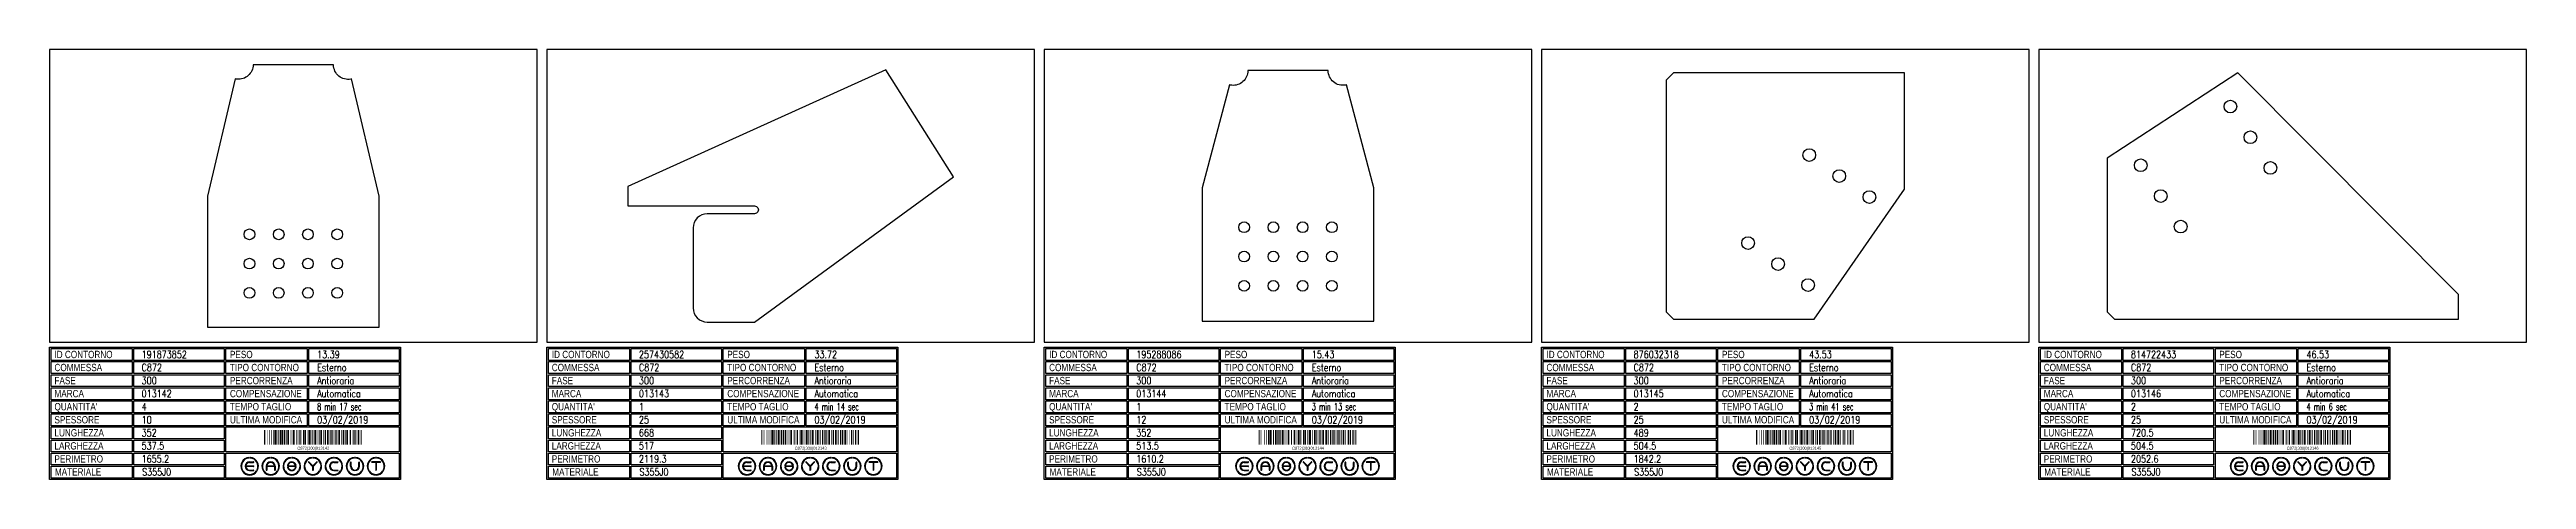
# Model space of a CAD drawing. Header units: millimetres. Extents: x 10000 to 53102, y 10000 to 35064.
# Drawn here: x 15100 to 20180, y 20368 to 21249 of the extents above; entities that cross this region are included whole.
import ezdxf
from ezdxf.enums import TextEntityAlignment as Align

# ---------------------------------------------------------------- set-up
doc = ezdxf.new("R2010")
doc.units = ezdxf.units.MM
doc.styles.add('EasyCutStyle', font='romans.shx', dxfattribs={"width": 0.8})
doc.styles.add('EasyCutStyle1', font='arial.ttf', dxfattribs={"width": 0.8})

# ---------------------------------------------------------------- blocks, each defined once
blk = doc.blocks.new('BlockShape01')
at = {"color": 253}
blk.add_lwpolyline([(0, 0), (720, 0), (720, -271), (0, -271)], close=True, dxfattribs=at)
at = {"color": 2}
for points in [[(3, -2.9), (169.3, -2.9), (169.3, -27.3), (3, -27.3)], [(3, -2.9), (169.3, -2.9), (169.3, -27.3), (3, -27.3)], [(3, -29.6), (169.3, -29.6), (169.3, -54), (3, -54)], [(361.9, -2.9), (528.3, -2.9), (528.3, -27.3), (361.9, -27.3)], [(361.9, -29.6), (528.3, -29.6), (528.3, -54), (361.9, -54)], [(3, -56.4), (169.3, -56.4), (169.3, -80.8), (3, -80.8)], [(3, -83.1), (169.3, -83.1), (169.3, -107.6), (3, -107.6)], [(361.9, -56.4), (528.3, -56.4), (528.3, -80.8), (361.9, -80.8)], [(361.9, -83.1), (528.3, -83.1), (528.3, -107.6), (361.9, -107.6)], [(3, -109.9), (169.3, -109.9), (169.3, -134.3), (3, -134.3)], [(3, -136.7), (169.3, -136.7), (169.3, -161.1), (3, -161.1)], [(361.9, -109.9), (528.3, -109.9), (528.3, -134.3), (361.9, -134.3)], [(361.9, -136.7), (528.3, -136.7), (528.3, -161.1), (361.9, -161.1)], [(3, -163.4), (169.3, -163.4), (169.3, -187.9), (3, -187.9)], [(3, -190.2), (169.3, -190.2), (169.3, -214.6), (3, -214.6)], [(3, -217), (169.3, -217), (169.3, -241.4), (3, -241.4)], [(3, -243.7), (169.3, -243.7), (169.3, -268.1), (3, -268.1)]]:
    blk.add_lwpolyline(points, close=True, dxfattribs=at)
at = {"color": 1}
for points in [[(172.7, -2.9), (358.1, -2.9), (358.1, -27.3), (172.7, -27.3)], [(172.7, -29.6), (358.1, -29.6), (358.1, -54), (172.7, -54)], [(531.6, -2.9), (717, -2.9), (717, -27.3), (531.6, -27.3)], [(531.6, -29.6), (717, -29.6), (717, -54), (531.6, -54)], [(172.7, -56.4), (358.1, -56.4), (358.1, -80.8), (172.7, -80.8)], [(172.7, -83.1), (358.1, -83.1), (358.1, -107.6), (172.7, -107.6)], [(531.6, -56.4), (717, -56.4), (717, -80.8), (531.6, -80.8)], [(531.6, -83.1), (717, -83.1), (717, -107.6), (531.6, -107.6)], [(172.7, -109.9), (358.1, -109.9), (358.1, -134.3), (172.7, -134.3)], [(172.7, -136.7), (358.1, -136.7), (358.1, -161.1), (172.7, -161.1)], [(531.6, -109.9), (717, -109.9), (717, -134.3), (531.6, -134.3)], [(531.6, -136.7), (717, -136.7), (717, -161.1), (531.6, -161.1)], [(172.7, -163.4), (358.1, -163.4), (358.1, -187.9), (172.7, -187.9)], [(172.7, -190.2), (358.1, -190.2), (358.1, -214.6), (172.7, -214.6)], [(361.9, -163.4), (717, -163.4), (717, -214.6), (361.9, -214.6)], [(172.7, -217), (358.1, -217), (358.1, -241.4), (172.7, -241.4)], [(172.7, -243.7), (358.1, -243.7), (358.1, -268.1), (172.7, -268.1)], [(361.9, -217), (717, -217), (717, -268.1), (361.9, -268.1)]]:
    blk.add_lwpolyline(points, close=True, dxfattribs=at)
at = {"color": 161, "style": 'EasyCutStyle1', "width": 0.8}
for s, p in [('COMMESSA', (10.1, -49.1)), ('ID CONTORNO', (10.1, -22.4)), ('TIPO CONTORNO', (370, -49.1)), ('PESO', (370, -22.4)), ('FASE', (10.1, -75.9)), ('MARCA', (10.1, -102.6)), ('COMPENSAZIONE', (370, -102.6)), ('PERCORRENZA', (370, -75.9)), ("QUANTITA'", (10.1, -129.4)), ('SPESSORE', (10.1, -156.2)), ('TEMPO TAGLIO', (370, -129.4)), ('ULTIMA MODIFICA', (370, -156.2)), ('LUNGHEZZA', (10.1, -182.9)), ('LARGHEZZA', (10.1, -209.7)), ('PERIMETRO', (10.1, -236.5)), ('MATERIALE', (11, -263.2))]:
    blk.add_text(s, height=15, dxfattribs=at).set_placement(p)
at = {"style": 'EasyCutStyle'}
for tag, p, width in [('ORDERSHAPE', (188.9, -49.1), 0.8), ('IDSHAPE', (188.9, -22.4), 0.8), ('TYPESHAPE', (548.8, -49.1), 0.8), ('WEIGTHSHAPE', (548.8, -22.4), 0.8), ('PHASESHAPE', (188.9, -75.9), 0.8), ('MKSHAPE', (188.9, -102.6), 0.8), ('JOUSHAPE', (548.8, -75.9), 0.8), ('COMPSHAPE', (548.8, -102.6), 0.8), ('TKSHAPE', (188.9, -156.2), 0.8), ('QTASHAPE', (188.9, -129.4), 0.8), ('TIMECUTSHAPE', (548.8, -129.4), 0.65), ('LASTMODIFYSHAPE', (548.8, -156.2), 0.8), ('LENGTHSHAPE', (188.9, -182.9), 0.8), ('HEIGHTSHAPE', (188.9, -209.7), 0.8), ('PERIMETERSHAPE', (188.9, -236.5), 0.8), ('MATSHAPE', (189.8, -263.2), 0.8)]:
    blk.add_attdef(tag, p, '', height=15, dxfattribs=dict(at, width=width))
blk = doc.blocks.new('Logo')
for color, points in [(140, [(-144.9, -7.2, -1), (-145.9, -7.6, -0.520567), (-131.2, 17.9, -1), (-131.1, 16.9, 0.520567)]), (256, [(-121.7, 0.5), (-137.5, 0.5, -0.394366), (-129.6, 7.9), (-121.7, 7.9, 1), (-121.7, 9), (-129.6, 9, 1), (-129.6, -9), (-121.7, -9, 1), (-121.7, -7.9), (-129.6, -7.9, -0.394366), (-137.5, -0.5), (-121.7, -0.5, 1)]), (140, [(-114.3, -7.2, 1), (-113.3, -7.6, 0.520567), (-128, 17.9, 0.916853), (-128.2, 16.9, 0.043377), (-128.1, 16.9, -0.520567)]), (140, [(-101.7, -7.2, -1), (-102.7, -7.6, -0.520567), (-88, 17.9, -1), (-87.9, 16.9, 0.520567)]), (140, [(-71.1, -7.2, 1), (-70.1, -7.6, 0.520567), (-84.8, 17.9, 1), (-84.9, 16.9, -0.520567)]), (140, [(-58.5, -7.2, -1), (-59.5, -7.6, -0.520567), (-44.8, 17.9, -1), (-44.7, 16.9, 0.520567)]), (256, [(-36.6, -0.5, -0.486114), (-35.5, -1.9, -0.776377), (-50.9, -2, 1), (-51.9, -2.3, 0.776377), (-34.5, -2.1, 0.486114), (-36.6, 0.5), (-49.8, 0.5, -0.486114), (-50.9, 1.9, -0.776377), (-35.5, 2, 1), (-34.5, 2.3, 0.776377), (-51.9, 2.1, 0.486114), (-49.8, -0.5)]), (140, [(-27.9, -7.2, 1), (-26.9, -7.6, 0.520567), (-41.6, 17.9, 1), (-41.7, 16.9, -0.520567)]), (140, [(-15.3, -7.2, -1), (-16.3, -7.6, -0.520567), (-1.6, 17.9, -1), (-1.5, 16.9, 0.520567)]), (256, [(0, 0.8), (-8.1, 8.8, 1), (-8.8, 8.1), (-0.5, -0.2), (-0.5, -7.9, 1), (0.5, -7.9), (0.5, -0.2), (8.8, 8.1, 1), (8.1, 8.8)]), (140, [(15.3, -7.2, 1), (16.3, -7.6, 0.520567), (1.6, 17.9, 1), (1.5, 16.9, -0.520567)]), (140, [(27.9, -7.2, -1), (26.9, -7.6, -0.520567), (41.6, 17.9, -1), (41.7, 16.9, 0.520567)]), (256, [(43.2, -9), (51.1, -9, 1), (51.1, -7.9), (43.2, -7.9, -1), (43.2, 7.9), (51.1, 7.9, 1), (51.1, 9), (43.2, 9, 1)]), (140, [(58.5, -7.2, 1), (59.5, -7.6, 0.520567), (44.8, 17.9, 1), (44.7, 16.9, -0.520567)]), (140, [(71.1, -7.2, -1), (70.1, -7.6, -0.520567), (84.8, 17.9, -1), (84.9, 16.9, 0.520567)]), (256, [(78.5, 0), (78.5, 7.9, 1), (77.4, 7.9), (77.4, 0, 1), (95.4, 0), (95.4, 7.9, 1), (94.3, 7.9), (94.3, 0, -1)]), (140, [(101.7, -7.2, 1), (102.7, -7.6, 0.520567), (88, 17.9, 1), (87.9, 16.9, -0.520567)]), (140, [(114.3, -7.2, -1), (113.3, -7.6, -0.520567), (128, 17.9, -1), (128.1, 16.9, 0.520567)]), (256, [(121.1, 9, 1), (121.1, 7.9), (129.1, 7.9), (129.1, -7.9, 1), (130.1, -7.9), (130.1, 7.9), (138.1, 7.9, 1), (138.1, 9)]), (140, [(144.9, -7.2, 1), (145.9, -7.6, 0.520567), (131.2, 17.9, 1), (131.1, 16.9, -0.520567)]), (140, [(-114.9, -10.3, 1), (-115.7, -9.7, -0.520567), (-143.5, -9.7, 1), (-144.3, -10.3, 0.520567)]), (140, [(-71.7, -10.3, 1), (-72.5, -9.7, -0.520567), (-100.3, -9.7, 1), (-101.1, -10.3, 0.520567)]), (140, [(-28.5, -10.3, 1), (-29.3, -9.7, -0.520567), (-57.1, -9.7, 1), (-57.9, -10.3, 0.520567)]), (140, [(14.7, -10.3, 1), (13.9, -9.7, -0.520567), (-13.9, -9.7, 1), (-14.7, -10.3, 0.520567)]), (140, [(57.9, -10.3, 1), (57.1, -9.7, -0.520567), (29.3, -9.7, 1), (28.5, -10.3, 0.520567)]), (140, [(101.1, -10.3, 1), (100.3, -9.7, -0.520567), (72.5, -9.7, 1), (71.7, -10.3, 0.520567)]), (140, [(144.3, -10.3, 1), (143.5, -9.7, -0.520567), (115.7, -9.7, 1), (114.9, -10.3, 0.520567)])]:
    blk.add_hatch(color=color).paths.add_polyline_path(points)
h = blk.add_hatch(color=256)
h.paths.add_polyline_path([(-78.5, -0.5), (-78.5, -7.9, 1), (-77.4, -7.9), (-77.4, 0, 1), (-95.4, 0), (-95.4, -7.9, 1), (-94.3, -7.9), (-94.3, -0.5)])
h.paths.add_polyline_path([(-94.3, 0.5, -0.933992), (-78.5, 0.5)], flags=16)
for p, q in [((-121.7, 0.5), (-137.5, 0.5)), ((-129.6, 9), (-121.7, 9)), ((-129.6, 7.9), (-121.7, 7.9)), ((-95.4, 0), (-95.4, -7.9)), ((-78.5, 0.5), (-94.3, 0.5)), ((-77.4, 0), (-77.4, -7.9)), ((-36.6, 0.5), (-49.8, 0.5)), ((-0.5, -0.2), (-8.8, 8.1)), ((0, 0.8), (-8.1, 8.8)), ((0, 0.8), (8.1, 8.8)), ((0.5, -0.2), (8.8, 8.1)), ((43.2, 9), (51.1, 9)), ((43.2, 7.9), (51.1, 7.9)), ((77.4, 0), (77.4, 7.9)), ((78.5, 0), (78.5, 7.9)), ((94.3, 0), (94.3, 7.9)), ((95.4, 0), (95.4, 7.9)), ((138.1, 9), (121.1, 9)), ((129.1, 7.9), (121.1, 7.9)), ((129.1, 7.9), (129.1, -7.9)), ((130.1, 7.9), (130.1, -7.9)), ((138.1, 7.9), (130.1, 7.9)), ((-121.7, -0.5), (-137.5, -0.5)), ((-129.6, -7.9), (-121.7, -7.9)), ((-129.6, -9), (-121.7, -9)), ((-94.3, -0.5), (-94.3, -7.9)), ((-78.5, -0.5), (-94.3, -0.5)), ((-78.5, -0.5), (-78.5, -7.9)), ((-36.6, -0.5), (-49.8, -0.5)), ((-0.5, -0.2), (-0.5, -7.9)), ((0.5, -0.2), (0.5, -7.9)), ((43.2, -7.9), (51.1, -7.9)), ((43.2, -9), (51.1, -9))]:
    blk.add_line(p, q)
at = {"color": 140}
for centre, radius, start, end in [((-129.6, 0), 18, 95, 205), ((-129.6, 0), 16.9, 95, 205), ((-131.1, 17.4), 0.54, 275, 95), ((-128.1, 17.4), 0.54, 85, 265), ((-129.6, 0), 16.9, 335, 85), ((-129.6, 0), 18, 335, 85), ((-86.4, 0), 18, 95, 205), ((-86.4, 0), 16.9, 95, 205), ((-87.9, 17.4), 0.54, 275, 95), ((-84.9, 17.4), 0.54, 85, 265), ((-86.4, 0), 16.9, 335, 85), ((-86.4, 0), 18, 335, 85), ((-43.2, 0), 18, 95, 205), ((-43.2, 0), 16.9, 95, 205), ((-44.7, 17.4), 0.54, 275, 95), ((-41.7, 17.4), 0.54, 85, 265), ((-43.2, 0), 16.9, 335, 85), ((-43.2, 0), 18, 335, 85), ((0, 0), 18, 95, 205), ((0, 0), 16.9, 95, 205), ((-1.5, 17.4), 0.54, 275, 95), ((1.5, 17.4), 0.54, 85, 265), ((0, 0), 16.9, 335, 85), ((0, 0), 18, 335, 85), ((43.2, 0), 18, 95, 205), ((43.2, 0), 16.9, 95, 205), ((41.7, 17.4), 0.54, 275, 95), ((44.7, 17.4), 0.54, 85, 265), ((43.2, 0), 16.9, 335, 85), ((43.2, 0), 18, 335, 85), ((86.4, 0), 18, 95, 205), ((86.4, 0), 16.9, 95, 205), ((84.9, 17.4), 0.54, 275, 95), ((87.9, 17.4), 0.54, 85, 265), ((86.4, 0), 16.9, 335, 85), ((86.4, 0), 18, 335, 85), ((129.6, 0), 18, 95, 205), ((129.6, 0), 16.9, 95, 205), ((128.1, 17.4), 0.54, 275, 95), ((131.1, 17.4), 0.54, 85, 265), ((129.6, 0), 16.9, 335, 85), ((129.6, 0), 18, 335, 85), ((-145.4, -7.4), 0.54, 205, 25), ((-143.9, -10), 0.54, 35, 215), ((-129.6, 0), 18, 215, 325), ((-129.6, 0), 16.9, 215, 325), ((-115.3, -10), 0.54, 325, 145), ((-113.8, -7.4), 0.54, 155, 335), ((-102.2, -7.4), 0.54, 205, 25), ((-100.7, -10), 0.54, 35, 215), ((-86.4, 0), 18, 215, 325), ((-86.4, 0), 16.9, 215, 325), ((-72.1, -10), 0.54, 325, 145), ((-70.6, -7.4), 0.54, 155, 335), ((-59, -7.4), 0.54, 205, 25), ((-57.5, -10), 0.54, 35, 215), ((-43.2, 0), 18, 215, 325), ((-43.2, 0), 16.9, 215, 325), ((-28.9, -10), 0.54, 325, 145), ((-27.4, -7.4), 0.54, 155, 335), ((-15.8, -7.4), 0.54, 205, 25), ((-14.3, -10), 0.54, 35, 215), ((0, 0), 18, 215, 325), ((0, 0), 16.9, 215, 325), ((14.3, -10), 0.54, 325, 145), ((15.8, -7.4), 0.54, 155, 335), ((27.4, -7.4), 0.54, 205, 25), ((28.9, -10), 0.54, 35, 215), ((43.2, 0), 18, 215, 325), ((43.2, 0), 16.9, 215, 325), ((57.5, -10), 0.54, 325, 145), ((59, -7.4), 0.54, 155, 335), ((70.6, -7.4), 0.54, 205, 25), ((72.1, -10), 0.54, 35, 215), ((86.4, 0), 18, 215, 325), ((86.4, 0), 16.9, 215, 325), ((100.7, -10), 0.54, 325, 145), ((102.2, -7.4), 0.54, 155, 335), ((113.8, -7.4), 0.54, 205, 25), ((115.3, -10), 0.54, 35, 215), ((129.6, 0), 18, 215, 325), ((129.6, 0), 16.9, 215, 325), ((143.9, -10), 0.54, 325, 145), ((145.4, -7.4), 0.54, 155, 335)]:
    blk.add_arc(centre, radius, start, end, dxfattribs=at)
for centre, radius, start, end in [((-129.6, 0), 9, 90, 270), ((-129.6, 0), 7.92, 90, 176.0904), ((-121.7, 8.5), 0.54, 270, 90), ((-121.7, 0), 0.54, 270, 90), ((-86.4, 0), 9, 0, 180), ((-86.4, 0), 7.92, 3.9096, 176.0904), ((-49.8, 1.6), 2.16, 166.2998, 270), ((-43.2, 0), 9, 15, 166.2998), ((-43.2, 0), 7.92, 15, 166.2998), ((-49.8, 1.6), 1.08, 166.2998, 270), ((-36.6, -1.6), 2.16, 346.2998, 90), ((-35, 2.2), 0.54, 195, 15), ((-8.5, 8.5), 0.54, 45, 225), ((8.5, 8.5), 0.54, 315, 135), ((43.2, 0), 9, 90, 270), ((43.2, 0), 7.92, 90, 270), ((51.1, 8.5), 0.54, 270, 90), ((77.9, 7.9), 0.54, 0, 180), ((86.4, 0), 9, 180, 0), ((86.4, 0), 7.92, 180, 0), ((94.9, 7.9), 0.54, 0, 180), ((121.1, 8.5), 0.54, 90, 270), ((138.1, 8.5), 0.54, 270, 90), ((-129.6, 0), 7.92, 183.9096, 270), ((-121.7, -8.5), 0.54, 270, 90), ((-94.9, -7.9), 0.54, 180, 0), ((-77.9, -7.9), 0.54, 180, 0), ((-51.4, -2.2), 0.54, 15, 195), ((-43.2, 0), 9, 195, 346.2998), ((-43.2, 0), 7.92, 195, 346.2998), ((-36.6, -1.6), 1.08, 346.2998, 90), ((0, -7.9), 0.54, 180, 0), ((51.1, -8.5), 0.54, 270, 90), ((129.6, -7.9), 0.54, 180, 0)]:
    blk.add_arc(centre, radius, start, end)
blk = doc.blocks.new('191873852_128', base_point=(216, -251.2))
at = {"linetype": 'Continuous'}
for points, const_width in [([(217, -251.2), (217, -221.2)], 2), ([(219.5, -251.2), (219.5, -221.2)], 1), ([(222.5, -251.2), (222.5, -221.2)], 1), ([(227.5, -251.2), (227.5, -221.2)], 1), ([(231.5, -251.2), (231.5, -221.2)], 1), ([(236, -251.2), (236, -221.2)], 2), ([(239.5, -251.2), (239.5, -221.2)], 3), ([(242.5, -251.2), (242.5, -221.2)], 1), ([(246, -251.2), (246, -221.2)], 2), ([(250.5, -251.2), (250.5, -221.2)], 3), ([(254, -251.2), (254, -221.2)], 2), ([(257.5, -251.2), (257.5, -221.2)], 3), ([(261, -251.2), (261, -221.2)], 2), ([(265.5, -251.2), (265.5, -221.2)], 3), ([(269.5, -251.2), (269.5, -221.2)], 1), ([(271.5, -251.2), (271.5, -221.2)], 1), ([(273.5, -251.2), (273.5, -221.2)], 1), ([(277, -251.2), (277, -221.2)], 4), ([(283, -251.2), (283, -221.2)], 2), ([(286.5, -251.2), (286.5, -221.2)], 1), ([(289.5, -251.2), (289.5, -221.2)], 3), ([(293.5, -251.2), (293.5, -221.2)], 1), ([(297.5, -251.2), (297.5, -221.2)], 3), ([(301, -251.2), (301, -221.2)], 2), ([(304.5, -251.2), (304.5, -221.2)], 1), ([(308.5, -251.2), (308.5, -221.2)], 3), ([(312, -251.2), (312, -221.2)], 2), ([(315.5, -251.2), (315.5, -221.2)], 1), ([(317.5, -251.2), (317.5, -221.2)], 1), ([(321, -251.2), (321, -221.2)], 4), ([(326.5, -251.2), (326.5, -221.2)], 1), ([(330.5, -251.2), (330.5, -221.2)], 3), ([(334, -251.2), (334, -221.2)], 2), ([(337.5, -251.2), (337.5, -221.2)], 1), ([(341.5, -251.2), (341.5, -221.2)], 3), ([(346, -251.2), (346, -221.2)], 2), ([(349, -251.2), (349, -221.2)], 2), ([(352.5, -251.2), (352.5, -221.2)], 1), ([(355.5, -251.2), (355.5, -221.2)], 3), ([(359.5, -251.2), (359.5, -221.2)], 1), ([(363.5, -251.2), (363.5, -221.2)], 3), ([(368, -251.2), (368, -221.2)], 2), ([(371, -251.2), (371, -221.2)], 2), ([(374.5, -251.2), (374.5, -221.2)], 1), ([(378.5, -251.2), (378.5, -221.2)], 3), ([(382, -251.2), (382, -221.2)], 2), ([(386.5, -251.2), (386.5, -221.2)], 3), ([(390.5, -251.2), (390.5, -221.2)], 1), ([(393, -251.2), (393, -221.2)], 2), ([(396.5, -251.2), (396.5, -221.2)], 1), ([(400.5, -251.2), (400.5, -221.2)], 3), ([(404, -251.2), (404, -221.2)], 2), ([(409.5, -251.2), (409.5, -221.2)], 3), ([(412.5, -251.2), (412.5, -221.2)], 1), ([(415, -251.2), (415, -221.2)], 2)]:
    blk.add_lwpolyline(points, dxfattribs=dict(at, const_width=const_width))
blk.add_text('C872|300|013142', height=6).set_placement((317, -261.7), align=Align.CENTER)
blk = doc.blocks.new('257430582_128', base_point=(374, -261.5))
at = {"linetype": 'Continuous'}
for points, const_width in [([(375, -261.5), (375, -231.5)], 2), ([(377.5, -261.5), (377.5, -231.5)], 1), ([(380.5, -261.5), (380.5, -231.5)], 1), ([(385.5, -261.5), (385.5, -231.5)], 1), ([(389.5, -261.5), (389.5, -231.5)], 1), ([(394, -261.5), (394, -231.5)], 2), ([(397.5, -261.5), (397.5, -231.5)], 3), ([(400.5, -261.5), (400.5, -231.5)], 1), ([(404, -261.5), (404, -231.5)], 2), ([(408.5, -261.5), (408.5, -231.5)], 3), ([(412, -261.5), (412, -231.5)], 2), ([(415.5, -261.5), (415.5, -231.5)], 3), ([(419, -261.5), (419, -231.5)], 2), ([(423.5, -261.5), (423.5, -231.5)], 3), ([(427.5, -261.5), (427.5, -231.5)], 1), ([(429.5, -261.5), (429.5, -231.5)], 1), ([(431.5, -261.5), (431.5, -231.5)], 1), ([(435, -261.5), (435, -231.5)], 4), ([(441, -261.5), (441, -231.5)], 2), ([(444.5, -261.5), (444.5, -231.5)], 1), ([(447.5, -261.5), (447.5, -231.5)], 3), ([(451.5, -261.5), (451.5, -231.5)], 1), ([(455.5, -261.5), (455.5, -231.5)], 3), ([(459, -261.5), (459, -231.5)], 2), ([(462.5, -261.5), (462.5, -231.5)], 1), ([(466.5, -261.5), (466.5, -231.5)], 3), ([(470, -261.5), (470, -231.5)], 2), ([(473.5, -261.5), (473.5, -231.5)], 1), ([(475.5, -261.5), (475.5, -231.5)], 1), ([(479, -261.5), (479, -231.5)], 4), ([(484.5, -261.5), (484.5, -231.5)], 1), ([(488.5, -261.5), (488.5, -231.5)], 3), ([(492, -261.5), (492, -231.5)], 2), ([(495.5, -261.5), (495.5, -231.5)], 1), ([(499.5, -261.5), (499.5, -231.5)], 3), ([(504, -261.5), (504, -231.5)], 2), ([(507, -261.5), (507, -231.5)], 2), ([(510.5, -261.5), (510.5, -231.5)], 1), ([(513.5, -261.5), (513.5, -231.5)], 3), ([(517.5, -261.5), (517.5, -231.5)], 1), ([(521.5, -261.5), (521.5, -231.5)], 3), ([(526, -261.5), (526, -231.5)], 2), ([(529, -261.5), (529, -231.5)], 2), ([(532.5, -261.5), (532.5, -231.5)], 1), ([(536.5, -261.5), (536.5, -231.5)], 3), ([(540, -261.5), (540, -231.5)], 2), ([(543.5, -261.5), (543.5, -231.5)], 1), ([(546.5, -261.5), (546.5, -231.5)], 3), ([(550.5, -261.5), (550.5, -231.5)], 1), ([(554.5, -261.5), (554.5, -231.5)], 1), ([(559, -261.5), (559, -231.5)], 2), ([(562, -261.5), (562, -231.5)], 2), ([(567.5, -261.5), (567.5, -231.5)], 3), ([(570.5, -261.5), (570.5, -231.5)], 1), ([(573, -261.5), (573, -231.5)], 2)]:
    blk.add_lwpolyline(points, dxfattribs=dict(at, const_width=const_width))
blk.add_text('C872|300|013143', height=6).set_placement((475, -272), align=Align.CENTER)
blk = doc.blocks.new('195288086_128', base_point=(216, -263.2))
at = {"linetype": 'Continuous'}
for points, const_width in [([(217, -263.2), (217, -233.2)], 2), ([(219.5, -263.2), (219.5, -233.2)], 1), ([(222.5, -263.2), (222.5, -233.2)], 1), ([(227.5, -263.2), (227.5, -233.2)], 1), ([(231.5, -263.2), (231.5, -233.2)], 1), ([(236, -263.2), (236, -233.2)], 2), ([(239.5, -263.2), (239.5, -233.2)], 3), ([(242.5, -263.2), (242.5, -233.2)], 1), ([(246, -263.2), (246, -233.2)], 2), ([(250.5, -263.2), (250.5, -233.2)], 3), ([(254, -263.2), (254, -233.2)], 2), ([(257.5, -263.2), (257.5, -233.2)], 3), ([(261, -263.2), (261, -233.2)], 2), ([(265.5, -263.2), (265.5, -233.2)], 3), ([(269.5, -263.2), (269.5, -233.2)], 1), ([(271.5, -263.2), (271.5, -233.2)], 1), ([(273.5, -263.2), (273.5, -233.2)], 1), ([(277, -263.2), (277, -233.2)], 4), ([(283, -263.2), (283, -233.2)], 2), ([(286.5, -263.2), (286.5, -233.2)], 1), ([(289.5, -263.2), (289.5, -233.2)], 3), ([(293.5, -263.2), (293.5, -233.2)], 1), ([(297.5, -263.2), (297.5, -233.2)], 3), ([(301, -263.2), (301, -233.2)], 2), ([(304.5, -263.2), (304.5, -233.2)], 1), ([(308.5, -263.2), (308.5, -233.2)], 3), ([(312, -263.2), (312, -233.2)], 2), ([(315.5, -263.2), (315.5, -233.2)], 1), ([(317.5, -263.2), (317.5, -233.2)], 1), ([(321, -263.2), (321, -233.2)], 4), ([(326.5, -263.2), (326.5, -233.2)], 1), ([(330.5, -263.2), (330.5, -233.2)], 3), ([(334, -263.2), (334, -233.2)], 2), ([(337.5, -263.2), (337.5, -233.2)], 1), ([(341.5, -263.2), (341.5, -233.2)], 3), ([(346, -263.2), (346, -233.2)], 2), ([(349, -263.2), (349, -233.2)], 2), ([(352.5, -263.2), (352.5, -233.2)], 1), ([(355.5, -263.2), (355.5, -233.2)], 3), ([(359.5, -263.2), (359.5, -233.2)], 1), ([(363.5, -263.2), (363.5, -233.2)], 3), ([(368, -263.2), (368, -233.2)], 2), ([(371, -263.2), (371, -233.2)], 2), ([(374.5, -263.2), (374.5, -233.2)], 1), ([(378.5, -263.2), (378.5, -233.2)], 3), ([(382, -263.2), (382, -233.2)], 2), ([(385.5, -263.2), (385.5, -233.2)], 1), ([(389.5, -263.2), (389.5, -233.2)], 3), ([(393, -263.2), (393, -233.2)], 2), ([(397.5, -263.2), (397.5, -233.2)], 1), ([(400.5, -263.2), (400.5, -233.2)], 3), ([(404, -263.2), (404, -233.2)], 2), ([(409.5, -263.2), (409.5, -233.2)], 3), ([(412.5, -263.2), (412.5, -233.2)], 1), ([(415, -263.2), (415, -233.2)], 2)]:
    blk.add_lwpolyline(points, dxfattribs=dict(at, const_width=const_width))
blk.add_text('C872|300|013144', height=6).set_placement((317, -273.7), align=Align.CENTER)
blk = doc.blocks.new('876032318_128', base_point=(284.5, -267.75))
at = {"linetype": 'Continuous'}
for points, const_width in [([(285.5, -267.75), (285.5, -237.75)], 2), ([(288, -267.75), (288, -237.75)], 1), ([(291, -267.75), (291, -237.75)], 1), ([(296, -267.75), (296, -237.75)], 1), ([(300, -267.75), (300, -237.75)], 1), ([(304.5, -267.75), (304.5, -237.75)], 2), ([(308, -267.75), (308, -237.75)], 3), ([(311, -267.75), (311, -237.75)], 1), ([(314.5, -267.75), (314.5, -237.75)], 2), ([(319, -267.75), (319, -237.75)], 3), ([(322.5, -267.75), (322.5, -237.75)], 2), ([(326, -267.75), (326, -237.75)], 3), ([(329.5, -267.75), (329.5, -237.75)], 2), ([(334, -267.75), (334, -237.75)], 3), ([(338, -267.75), (338, -237.75)], 1), ([(340, -267.75), (340, -237.75)], 1), ([(342, -267.75), (342, -237.75)], 1), ([(345.5, -267.75), (345.5, -237.75)], 4), ([(351.5, -267.75), (351.5, -237.75)], 2), ([(355, -267.75), (355, -237.75)], 1), ([(358, -267.75), (358, -237.75)], 3), ([(362, -267.75), (362, -237.75)], 1), ([(366, -267.75), (366, -237.75)], 3), ([(369.5, -267.75), (369.5, -237.75)], 2), ([(373, -267.75), (373, -237.75)], 1), ([(377, -267.75), (377, -237.75)], 3), ([(380.5, -267.75), (380.5, -237.75)], 2), ([(384, -267.75), (384, -237.75)], 1), ([(386, -267.75), (386, -237.75)], 1), ([(389.5, -267.75), (389.5, -237.75)], 4), ([(395, -267.75), (395, -237.75)], 1), ([(399, -267.75), (399, -237.75)], 3), ([(402.5, -267.75), (402.5, -237.75)], 2), ([(406, -267.75), (406, -237.75)], 1), ([(410, -267.75), (410, -237.75)], 3), ([(414.5, -267.75), (414.5, -237.75)], 2), ([(417.5, -267.75), (417.5, -237.75)], 2), ([(421, -267.75), (421, -237.75)], 1), ([(424, -267.75), (424, -237.75)], 3), ([(428, -267.75), (428, -237.75)], 1), ([(432, -267.75), (432, -237.75)], 3), ([(436.5, -267.75), (436.5, -237.75)], 2), ([(439.5, -267.75), (439.5, -237.75)], 2), ([(443, -267.75), (443, -237.75)], 1), ([(447, -267.75), (447, -237.75)], 3), ([(450.5, -267.75), (450.5, -237.75)], 2), ([(454, -267.75), (454, -237.75)], 3), ([(458, -267.75), (458, -237.75)], 1), ([(461, -267.75), (461, -237.75)], 1), ([(464, -267.75), (464, -237.75)], 1), ([(466.5, -267.75), (466.5, -237.75)], 2), ([(472.5, -267.75), (472.5, -237.75)], 2), ([(478, -267.75), (478, -237.75)], 3), ([(481, -267.75), (481, -237.75)], 1), ([(483.5, -267.75), (483.5, -237.75)], 2)]:
    blk.add_lwpolyline(points, dxfattribs=dict(at, const_width=const_width))
blk.add_text('C872|300|013145', height=6).set_placement((385.5, -278.25), align=Align.CENTER)
blk = doc.blocks.new('814722433_128', base_point=(400.25, -267.75))
at = {"linetype": 'Continuous'}
for points, const_width in [([(401.25, -267.75), (401.25, -237.75)], 2), ([(403.75, -267.75), (403.75, -237.75)], 1), ([(406.75, -267.75), (406.75, -237.75)], 1), ([(411.75, -267.75), (411.75, -237.75)], 1), ([(415.75, -267.75), (415.75, -237.75)], 1), ([(420.25, -267.75), (420.25, -237.75)], 2), ([(423.75, -267.75), (423.75, -237.75)], 3), ([(426.75, -267.75), (426.75, -237.75)], 1), ([(430.25, -267.75), (430.25, -237.75)], 2), ([(434.75, -267.75), (434.75, -237.75)], 3), ([(438.25, -267.75), (438.25, -237.75)], 2), ([(441.75, -267.75), (441.75, -237.75)], 3), ([(445.25, -267.75), (445.25, -237.75)], 2), ([(449.75, -267.75), (449.75, -237.75)], 3), ([(453.75, -267.75), (453.75, -237.75)], 1), ([(455.75, -267.75), (455.75, -237.75)], 1), ([(457.75, -267.75), (457.75, -237.75)], 1), ([(461.25, -267.75), (461.25, -237.75)], 4), ([(467.25, -267.75), (467.25, -237.75)], 2), ([(470.75, -267.75), (470.75, -237.75)], 1), ([(473.75, -267.75), (473.75, -237.75)], 3), ([(477.75, -267.75), (477.75, -237.75)], 1), ([(481.75, -267.75), (481.75, -237.75)], 3), ([(485.25, -267.75), (485.25, -237.75)], 2), ([(488.75, -267.75), (488.75, -237.75)], 1), ([(492.75, -267.75), (492.75, -237.75)], 3), ([(496.25, -267.75), (496.25, -237.75)], 2), ([(499.75, -267.75), (499.75, -237.75)], 1), ([(501.75, -267.75), (501.75, -237.75)], 1), ([(505.25, -267.75), (505.25, -237.75)], 4), ([(510.75, -267.75), (510.75, -237.75)], 1), ([(514.75, -267.75), (514.75, -237.75)], 3), ([(518.25, -267.75), (518.25, -237.75)], 2), ([(521.75, -267.75), (521.75, -237.75)], 1), ([(525.75, -267.75), (525.75, -237.75)], 3), ([(530.25, -267.75), (530.25, -237.75)], 2), ([(533.25, -267.75), (533.25, -237.75)], 2), ([(536.75, -267.75), (536.75, -237.75)], 1), ([(539.75, -267.75), (539.75, -237.75)], 3), ([(543.75, -267.75), (543.75, -237.75)], 1), ([(547.75, -267.75), (547.75, -237.75)], 3), ([(552.25, -267.75), (552.25, -237.75)], 2), ([(555.25, -267.75), (555.25, -237.75)], 2), ([(558.75, -267.75), (558.75, -237.75)], 1), ([(562.75, -267.75), (562.75, -237.75)], 3), ([(566.25, -267.75), (566.25, -237.75)], 2), ([(570.75, -267.75), (570.75, -237.75)], 3), ([(573.75, -267.75), (573.75, -237.75)], 1), ([(576.75, -267.75), (576.75, -237.75)], 1), ([(578.75, -267.75), (578.75, -237.75)], 1), ([(583.25, -267.75), (583.25, -237.75)], 4), ([(588.25, -267.75), (588.25, -237.75)], 2), ([(593.75, -267.75), (593.75, -237.75)], 3), ([(596.75, -267.75), (596.75, -237.75)], 1), ([(599.25, -267.75), (599.25, -237.75)], 2)]:
    blk.add_lwpolyline(points, dxfattribs=dict(at, const_width=const_width))
blk.add_text('C872|300|013146', height=6).set_placement((501.25, -278.25), align=Align.CENTER)

msp = doc.modelspace()

# ---------------------------------------------------------------- linework, layer by layer
for p, q in [((16100, 21249), (15100, 21249)), ((15100, 21249), (15100, 20649)), ((16100, 20649), (16100, 21249)), ((17120, 21249), (16120, 21249)), ((16120, 21249), (16120, 20649)), ((17120, 20649), (17120, 21249)), ((18140, 21249), (17140, 21249)), ((17140, 21249), (17140, 20649)), ((18140, 20649), (18140, 21249)), ((19160, 21249), (18160, 21249)), ((18160, 21249), (18160, 20649)), ((19160, 20649), (19160, 21249)), ((20180, 21249), (19180, 21249)), ((19180, 21249), (19180, 20649)), ((20180, 20649), (20180, 21249)), ((15100, 20649), (16100, 20649)), ((16120, 20649), (17120, 20649)), ((17140, 20649), (18140, 20649)), ((18160, 20649), (19160, 20649)), ((19180, 20649), (20180, 20649))]:
    msp.add_line(p, q)
at = {"color": 2}
for points in [[(15424, 20680.3), (15776, 20680.3), (15776, 20948.8), (15719.5, 21188.8), (15718, 21188.3, -0.469393), (15682.5, 21217.8), (15517.5, 21217.8, -0.440405), (15484.5, 21188.3, -0.044881), (15480.5, 21188.8), (15424, 20948.8)], [(16546, 20690.5), (16954, 20988), (16815, 21207.5), (16286, 20968.5), (16286, 20928.5), (16546, 20928.5), (16550, 20927.5), (16553, 20924.5), (16554, 20920.5), (16553, 20916.5), (16550, 20913.5), (16546, 20912.5), (16449, 20912.5, 0.414214), (16420, 20883.5), (16420, 20719.5, 0.414214), (16449, 20690.5)], [(17464, 20692.3), (17816, 20692.3), (17816, 20965.3), (17760, 21176.8), (17758, 21176.3, -0.469393), (17722.5, 21205.8), (17557.5, 21205.8, -0.445371), (17524.5, 21175.8, -0.042761), (17520, 21176.8), (17464, 20965.3)]]:
    msp.add_lwpolyline(points, format="xyb", close=True, dxfattribs=at)
for points in [[(18430.5, 20696.8), (18719, 20696.8), (18904.5, 20962.8), (18904.5, 21201.3), (18430.5, 21201.3), (18415.5, 21186.3), (18415.5, 20711.8)], [(19334.8, 20696.8), (20040.3, 20696.8), (20040.3, 20746.8), (19587.8, 21201.3), (19319.8, 21026.3), (19319.8, 20711.8)]]:
    msp.add_lwpolyline(points, close=True, dxfattribs=at)
at = {"color": 4}
for centre, radius in [((19572.8, 21132.3), 13), ((19613.8, 21069.3), 13), ((18709, 21032.8), 13), ((18770.5, 20989.8), 13), ((19388.8, 21011.8), 13), ((19654.8, 21006.3), 13), ((18832.5, 20946.8), 13), ((19429.8, 20948.8), 13), ((15510, 20870.3), 11), ((15570, 20870.3), 11), ((15630, 20870.3), 11), ((15690, 20870.3), 11), ((17550, 20884.8), 11), ((17610, 20884.8), 11), ((17670, 20884.8), 11), ((17730, 20884.8), 11), ((19470.8, 20886.3), 13), ((17550, 20824.8), 11), ((17610, 20824.8), 11), ((17670, 20824.8), 11), ((17730, 20824.8), 11), ((18583.5, 20852.3), 13), ((15510, 20810.3), 11), ((15570, 20810.3), 11), ((15630, 20810.3), 11), ((15690, 20810.3), 11), ((18645, 20809.3), 13), ((18706.5, 20766.3), 13), ((15510, 20750.3), 11), ((15570, 20750.3), 11), ((15630, 20750.3), 11), ((15690, 20750.3), 11), ((17550, 20764.8), 11), ((17610, 20764.8), 11), ((17670, 20764.8), 11), ((17730, 20764.8), 11)]:
    msp.add_circle(centre, radius, dxfattribs=at)

# ---------------------------------------------------------------- block references
for p, values in [((15100, 20639), {'IDSHAPE': '191873852', 'ORDERSHAPE': 'C872', 'PHASESHAPE': '300', 'MKSHAPE': '013142', 'TKSHAPE': '10', 'LENGTHSHAPE': '352', 'HEIGHTSHAPE': '537.5', 'MATSHAPE': 'S355J0', 'LASTMODIFYSHAPE': '03/02/2019', 'PERIMETERSHAPE': '1655.2', 'WEIGTHSHAPE': '13.39', 'TYPESHAPE': 'Esterno', 'JOUSHAPE': 'Antioraria', 'COMPSHAPE': 'Automatica', 'TIMECUTSHAPE': '8 min 17 sec', 'QTASHAPE': '4'}), ((16120, 20639), {'IDSHAPE': '257430582', 'ORDERSHAPE': 'C872', 'PHASESHAPE': '300', 'MKSHAPE': '013143', 'TKSHAPE': '25', 'LENGTHSHAPE': '668', 'HEIGHTSHAPE': '517', 'MATSHAPE': 'S355J0', 'LASTMODIFYSHAPE': '03/02/2019', 'PERIMETERSHAPE': '2119.3', 'WEIGTHSHAPE': '33.72', 'TYPESHAPE': 'Esterno', 'JOUSHAPE': 'Antioraria', 'COMPSHAPE': 'Automatica', 'TIMECUTSHAPE': '4 min 14 sec', 'QTASHAPE': '1'}), ((17140, 20639), {'IDSHAPE': '195288086', 'ORDERSHAPE': 'C872', 'PHASESHAPE': '300', 'MKSHAPE': '013144', 'TKSHAPE': '12', 'LENGTHSHAPE': '352', 'HEIGHTSHAPE': '513.5', 'MATSHAPE': 'S355J0', 'LASTMODIFYSHAPE': '03/02/2019', 'PERIMETERSHAPE': '1610.2', 'WEIGTHSHAPE': '15.43', 'TYPESHAPE': 'Esterno', 'JOUSHAPE': 'Antioraria', 'COMPSHAPE': 'Automatica', 'TIMECUTSHAPE': '3 min 13 sec', 'QTASHAPE': '1'}), ((18160, 20639), {'IDSHAPE': '876032318', 'ORDERSHAPE': 'C872', 'PHASESHAPE': '300', 'MKSHAPE': '013145', 'TKSHAPE': '25', 'LENGTHSHAPE': '489', 'HEIGHTSHAPE': '504.5', 'MATSHAPE': 'S355J0', 'LASTMODIFYSHAPE': '03/02/2019', 'PERIMETERSHAPE': '1842.2', 'WEIGTHSHAPE': '43.53', 'TYPESHAPE': 'Esterno', 'JOUSHAPE': 'Antioraria', 'COMPSHAPE': 'Automatica', 'TIMECUTSHAPE': '3 min 41 sec', 'QTASHAPE': '2'}), ((19180, 20639), {'IDSHAPE': '814722433', 'ORDERSHAPE': 'C872', 'PHASESHAPE': '300', 'MKSHAPE': '013146', 'TKSHAPE': '25', 'LENGTHSHAPE': '720.5', 'HEIGHTSHAPE': '504.5', 'MATSHAPE': 'S355J0', 'LASTMODIFYSHAPE': '03/02/2019', 'PERIMETERSHAPE': '2052.6', 'WEIGTHSHAPE': '46.53', 'TYPESHAPE': 'Esterno', 'JOUSHAPE': 'Antioraria', 'COMPSHAPE': 'Automatica', 'TIMECUTSHAPE': '4 min 6 sec', 'QTASHAPE': '2'})]:
    msp.add_blockref('BlockShape01', p).add_auto_attribs(values)
for name, p in [('191873852_128', (15540, 20439.5)), ('257430582_128', (16560, 20439.5)), ('195288086_128', (17580, 20439.5)), ('876032318_128', (18600, 20439.5)), ('814722433_128', (19620, 20439.5)), ('Logo', (15640, 20395)), ('Logo', (16660, 20395)), ('Logo', (17680, 20395)), ('Logo', (18700, 20395)), ('Logo', (19720, 20395))]:
    msp.add_blockref(name, p)

doc.saveas('drawing.dxf')
